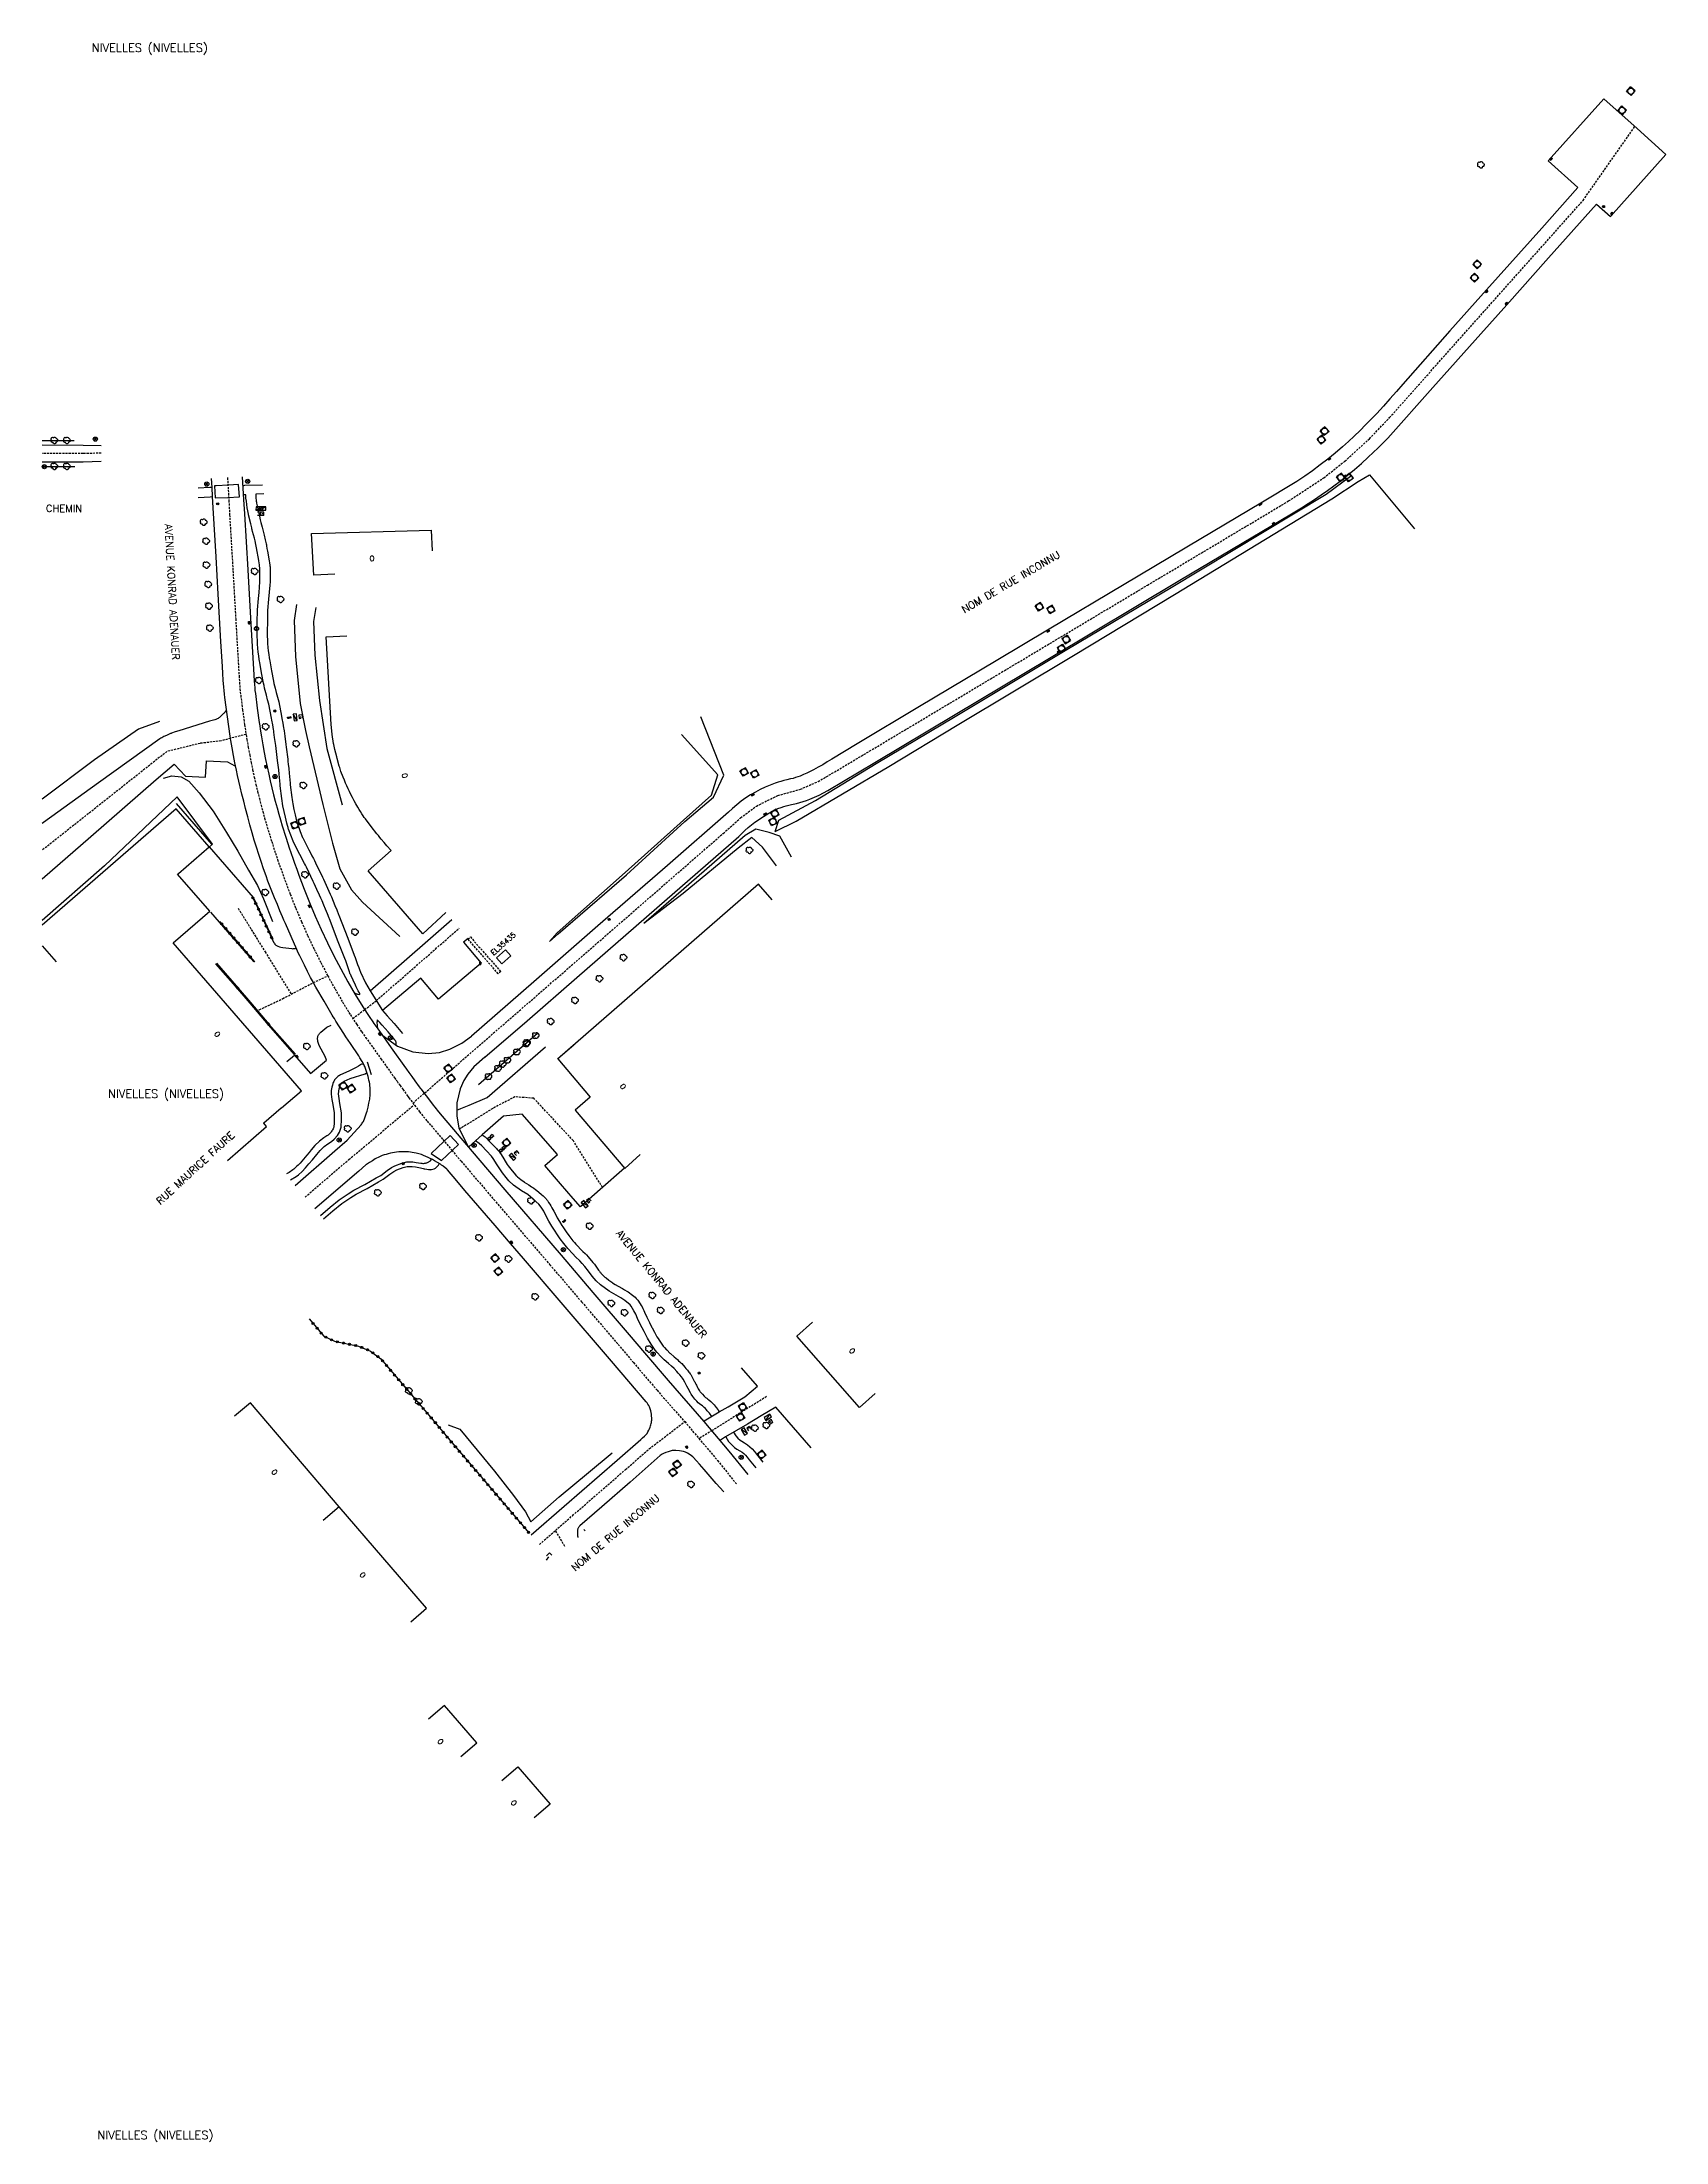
# Model space of a CAD drawing. Header units: millimetres. Extents: x 147000 to 147389, y 145000 to 145989.
# Drawn here: x 147000 to 147389, y 145486 to 145989 of the extents above; entities that cross this region are included whole.
import ezdxf
from ezdxf.enums import TextEntityAlignment as Align

# ---------------------------------------------------------------- set-up
doc = ezdxf.new("R2010")
doc.units = ezdxf.units.MM
doc.linetypes.add('DASHED', pattern=[0.75, 0.5, -0.25])
doc.layers.get('0').update_dxf_attribs({"linetype": 'CONTINUOUS'})
for name, color, linetype in [('W0001', 6, 'DASHED'), ('W0003', 5, 'CONTINUOUS'), ('W0006', 2, 'CONTINUOUS'), ('W0008', 7, 'CONTINUOUS'), ('W0014', 7, 'CONTINUOUS'), ('W0020', 2, 'CONTINUOUS'), ('W0070', 7, 'DASHED'), ('W0071', 7, 'CONTINUOUS'), ('W0100', 7, 'CONTINUOUS'), ('W0103', 1, 'CONTINUOUS'), ('W0112', 1, 'DASHED'), ('W0210', 2, 'CONTINUOUS'), ('W0211', 2, 'CONTINUOUS'), ('W0212', 2, 'CONTINUOUS'), ('W0213', 2, 'CONTINUOUS'), ('W0300', 7, 'CONTINUOUS'), ('W0301', 7, 'CONTINUOUS'), ('W0302', 3, 'CONTINUOUS'), ('W0322', 7, 'CONTINUOUS'), ('W0323', 7, 'CONTINUOUS'), ('W0330', 7, 'CONTINUOUS'), ('W0400', 7, 'CONTINUOUS'), ('W0412', 7, 'CONTINUOUS'), ('W0420', 7, 'CONTINUOUS'), ('W0425', 7, 'CONTINUOUS'), ('W0430', 7, 'CONTINUOUS'), ('W0431', 7, 'CONTINUOUS'), ('W0432', 7, 'CONTINUOUS'), ('W0469', 7, 'CONTINUOUS'), ('W0856', 7, 'CONTINUOUS'), ('W0980', 7, 'CONTINUOUS'), ('W0989', 7, 'CONTINUOUS'), ('W0991', 7, 'CONTINUOUS'), ('W1102', 7, 'CONTINUOUS')]:
    doc.layers.add(name, color=color, linetype=linetype)
doc.styles.get("Standard").update_dxf_attribs({"font": 'romans.shx', "width": 0.85})

# ---------------------------------------------------------------- blocks, each defined once
blk = doc.blocks.new('T469')
at = {"color": 0, "linetype": 'Continuous', "flags": 128}
for points in [[(-0.35, 0.35), (0.35, -0.35)], [(-0.35, -0.35), (0.35, 0.35)]]:
    blk.add_lwpolyline(points, dxfattribs=at)
at = {"color": 0, "linetype": 'Continuous'}
blk.add_circle((0, 0), 0.5, dxfattribs=at)
blk = doc.blocks.new('t302o')
for p, q in [((-0.8, 0.51), (-0.86, 0.34)), ((-0.86, 0.34), (-0.86, 0.17)), ((-0.86, 0.17), (-0.74, 0.06)), ((-0.69, 0.63), (-0.8, 0.51)), ((-0.8, -0.06), (-0.74, 0.06)), ((-0.74, 0.06), (-0.69, 0.11)), ((-0.57, 0.69), (-0.69, 0.63)), ((-0.46, 0.69), (-0.57, 0.69)), ((-0.29, 0.63), (-0.46, 0.69)), ((-0.29, 0.63), (-0.17, 0.74)), ((-0.23, 0.57), (-0.29, 0.63)), ((-0.17, 0.74), (-0.06, 0.8)), ((-0.06, 0.8), (0.06, 0.8)), ((0.06, 0.8), (0.23, 0.74)), ((0.23, 0.74), (0.34, 0.63)), ((0.34, 0.63), (0.4, 0.51)), ((0.46, 0.46), (0.34, 0.46)), ((0.4, 0.51), (0.4, 0.46)), ((0.57, 0.4), (0.46, 0.46)), ((0.57, 0.4), (0.69, 0.29)), ((0.69, 0.29), (0.74, 0.17)), ((0.74, 0.06), (0.69, -0.17)), ((0.74, 0.17), (0.74, 0.06)), ((-0.8, -0.17), (-0.8, -0.06)), ((-0.8, -0.23), (-0.8, -0.17)), ((-0.74, -0.34), (-0.8, -0.23)), ((-0.69, -0.4), (-0.74, -0.34)), ((-0.51, -0.46), (-0.69, -0.4)), ((-0.4, -0.46), (-0.51, -0.46)), ((-0.4, -0.46), (-0.34, -0.46)), ((-0.34, -0.46), (-0.34, -0.4)), ((-0.34, -0.51), (-0.34, -0.46)), ((-0.29, -0.63), (-0.34, -0.51)), ((-0.17, -0.74), (-0.29, -0.63)), ((-0.06, -0.8), (-0.17, -0.74)), ((0.06, -0.8), (-0.06, -0.8)), ((0.17, -0.74), (0.06, -0.8)), ((0.23, -0.69), (0.17, -0.74)), ((0.29, -0.46), (0.23, -0.46)), ((0.29, -0.63), (0.23, -0.69)), ((0.46, -0.4), (0.29, -0.46)), ((0.34, -0.51), (0.29, -0.63)), ((0.34, -0.51), (0.34, -0.46)), ((0.57, -0.34), (0.46, -0.4)), ((0.63, -0.29), (0.57, -0.34)), ((0.69, -0.17), (0.63, -0.29))]:
    blk.add_line(p, q)
blk = doc.blocks.new('T856')
for p, q in [((-0.125, 0), (0.125, 0)), ((0, 0.125), (0, -0.125))]:
    blk.add_line(p, q)
blk.add_ellipse((0, 0), major_axis=(-0.177, 0.177), ratio=1, start_param=3.9269908, end_param=10.2101761)
blk = doc.blocks.new('T300')
for p, q in [((-0.8, 0.51), (-0.86, 0.34)), ((-0.86, 0.34), (-0.86, 0.17)), ((-0.86, 0.17), (-0.74, 0.06)), ((-0.69, 0.63), (-0.8, 0.51)), ((-0.8, -0.06), (-0.74, 0.06)), ((-0.74, 0.06), (-0.69, 0.11)), ((-0.57, 0.69), (-0.69, 0.63)), ((-0.46, 0.69), (-0.57, 0.69)), ((-0.29, 0.63), (-0.46, 0.69)), ((-0.29, 0.63), (-0.17, 0.74)), ((-0.23, 0.57), (-0.29, 0.63)), ((-0.17, 0.74), (-0.06, 0.8)), ((-0.06, 0.8), (0.06, 0.8)), ((0.06, 0.8), (0.23, 0.74)), ((0.23, 0.74), (0.34, 0.63)), ((0.34, 0.63), (0.4, 0.51)), ((0.46, 0.46), (0.34, 0.46)), ((0.4, 0.51), (0.4, 0.46)), ((0.57, 0.4), (0.46, 0.46)), ((0.57, 0.4), (0.69, 0.29)), ((0.69, 0.29), (0.74, 0.17)), ((0.74, 0.06), (0.69, -0.17)), ((0.74, 0.17), (0.74, 0.06)), ((-0.8, -0.17), (-0.8, -0.06)), ((-0.8, -0.23), (-0.8, -0.17)), ((-0.74, -0.34), (-0.8, -0.23)), ((-0.69, -0.4), (-0.74, -0.34)), ((-0.51, -0.46), (-0.69, -0.4)), ((-0.4, -0.46), (-0.51, -0.46)), ((-0.4, -0.46), (-0.34, -0.46)), ((-0.34, -0.46), (-0.34, -0.4)), ((-0.34, -0.51), (-0.34, -0.46)), ((-0.29, -0.63), (-0.34, -0.51)), ((-0.17, -0.74), (-0.29, -0.63)), ((-0.06, -0.8), (-0.17, -0.74)), ((0.06, -0.8), (-0.06, -0.8)), ((0.17, -0.74), (0.06, -0.8)), ((0.23, -0.69), (0.17, -0.74)), ((0.29, -0.46), (0.23, -0.46)), ((0.29, -0.63), (0.23, -0.69)), ((0.46, -0.4), (0.29, -0.46)), ((0.34, -0.51), (0.29, -0.63)), ((0.34, -0.51), (0.34, -0.46)), ((0.57, -0.34), (0.46, -0.4)), ((0.63, -0.29), (0.57, -0.34)), ((0.69, -0.17), (0.63, -0.29))]:
    blk.add_line(p, q)
blk = doc.blocks.new('T400')
for p, q in [((-0.15, 0.3), (0.15, 0.3)), ((-0.15, -0.25), (-0.15, 0.3)), ((-0.15, 0.15), (0.15, 0.15)), ((-0.15, 0), (0.15, 0)), ((0.15, 0.3), (0.15, -0.25)), ((-0.15, -0.15), (0.15, -0.15)), ((-0.15, -0.25), (-0.15, -0.3)), ((-0.15, -0.3), (0.15, -0.3)), ((0.15, -0.3), (0.15, -0.25))]:
    blk.add_line(p, q)
blk = doc.blocks.new('T430')
at = {"flags": 128}
for points in [[(0.8, 0.8), (-0.8, 0.8)], [(-0.8, 0.8), (-0.8, 0)], [(0.8, 0.8), (-0.8, 0)], [(-0.8, 0), (0.8, 0)], [(-0.4, 2.1), (0.4, 2.1)], [(-0.4, 2.1), (-0.4, 1.3)], [(-0.4, 1.7), (0, 1.7)], [(-0.4, 1.3), (0.4, 1.3)], [(0.8, 0), (0.8, 0.8)]]:
    blk.add_lwpolyline(points, dxfattribs=at)
blk = doc.blocks.new('T432')
at = {"flags": 128}
for points in [[(0.8, 0.8), (-0.8, 0.8)], [(-0.8, 0.8), (-0.8, 0)], [(0.8, 0.8), (-0.8, 0)], [(-0.8, 0), (0.8, 0)], [(-0.4, 2.1), (-0.4, 1.3)], [(-0.4, 1.3), (0.4, 1.3)], [(-0.39, 2.1), (0.41, 2.1)], [(0, 1.7), (0.4, 1.7)], [(0.4, 1.3), (0.4, 1.7)], [(0.8, 0), (0.8, 0.8)]]:
    blk.add_lwpolyline(points, dxfattribs=at)
blk = doc.blocks.new('T425')
for p, q in [((-0.15, 0.6), (0.15, 0.6)), ((-0.15, 0.6), (-0.15, 0.3)), ((-0.15, 0.3), (0.15, 0.3)), ((-0.15, 0.15), (0.15, 0.15)), ((-0.15, -0.15), (-0.15, 0.15)), ((0, 0.45), (0.15, 0.45)), ((0.15, 0.45), (0.15, 0.3)), ((0.15, 0.15), (0.15, -0.15)), ((0.15, -0.15), (-0.15, -0.15))]:
    blk.add_line(p, q)
blk.add_ellipse((0, 0), major_axis=(-0.106, 0.106), ratio=1, start_param=3.926991, end_param=10.210176)
blk = doc.blocks.new('T420')
for p, q in [((0.75, 0.75), (-0.75, 0.75)), ((-0.75, 0.75), (-0.75, -0.75)), ((0.75, 0.75), (0.75, -0.75)), ((0.75, -0.75), (-0.75, -0.75))]:
    blk.add_line(p, q)
blk.add_ellipse((0, 0), major_axis=(-0.53, 0.53), ratio=1, start_param=3.926991, end_param=10.210176)
blk = doc.blocks.new('T412')
for p, q in [((-0.3, 1.2), (0.3, 1.2)), ((-0.3, 1.2), (-0.3, 0.6)), ((-0.3, 0.6), (0.3, 0.6)), ((-0.3, 0.3), (0.3, 0.3)), ((-0.3, -0.3), (-0.3, 0.3)), ((0, 0.9), (0.3, 0.9)), ((0.3, 0.9), (0.3, 0.6)), ((0.3, 0.3), (0.3, -0.3)), ((0.3, -0.3), (-0.3, -0.3))]:
    blk.add_line(p, q)
blk.add_ellipse((0, 0), major_axis=(0.212, 0.212), ratio=1, start_param=5.497787, end_param=11.780972)
blk = doc.blocks.new('t322o')
at = {"color": 0, "linetype": 'Continuous'}
for radius in [0.25, 0.15]:
    blk.add_circle((0, 0), radius, dxfattribs=at)
blk = doc.blocks.new('t323o')
at = {"color": 0, "linetype": 'Continuous'}
for radius in [0.25, 0.15]:
    blk.add_circle((0, 0), radius, dxfattribs=at)
blk = doc.blocks.new('T301')
for p, q in [((-0.8, 0.51), (-0.86, 0.34)), ((-0.86, 0.34), (-0.86, 0.17)), ((-0.86, 0.17), (-0.74, 0.06)), ((-0.69, 0.63), (-0.8, 0.51)), ((-0.8, -0.06), (-0.74, 0.06)), ((-0.74, 0.06), (-0.69, 0.11)), ((-0.57, 0.69), (-0.69, 0.63)), ((-0.46, 0.69), (-0.57, 0.69)), ((-0.29, 0.63), (-0.46, 0.69)), ((-0.29, 0.63), (-0.17, 0.74)), ((-0.23, 0.57), (-0.29, 0.63)), ((-0.17, 0.74), (-0.06, 0.8)), ((-0.06, 0.8), (0.06, 0.8)), ((0.06, 0.8), (0.23, 0.74)), ((0.23, 0.74), (0.34, 0.63)), ((0.34, 0.63), (0.4, 0.51)), ((0.46, 0.46), (0.34, 0.46)), ((0.4, 0.51), (0.4, 0.46)), ((0.57, 0.4), (0.46, 0.46)), ((0.57, 0.4), (0.69, 0.29)), ((0.69, 0.29), (0.74, 0.17)), ((0.74, 0.06), (0.69, -0.17)), ((0.74, 0.17), (0.74, 0.06)), ((-0.8, -0.17), (-0.8, -0.06)), ((-0.8, -0.23), (-0.8, -0.17)), ((-0.74, -0.34), (-0.8, -0.23)), ((-0.69, -0.4), (-0.74, -0.34)), ((-0.51, -0.46), (-0.69, -0.4)), ((-0.4, -0.46), (-0.51, -0.46)), ((-0.4, -0.46), (-0.34, -0.46)), ((-0.34, -0.46), (-0.34, -0.4)), ((-0.34, -0.51), (-0.34, -0.46)), ((-0.29, -0.63), (-0.34, -0.51)), ((-0.17, -0.74), (-0.29, -0.63)), ((-0.06, -0.8), (-0.17, -0.74)), ((0.06, -0.8), (-0.06, -0.8)), ((0.17, -0.74), (0.06, -0.8)), ((0.23, -0.69), (0.17, -0.74)), ((0.29, -0.46), (0.23, -0.46)), ((0.29, -0.63), (0.23, -0.69)), ((0.46, -0.4), (0.29, -0.46)), ((0.34, -0.51), (0.29, -0.63)), ((0.34, -0.51), (0.34, -0.46)), ((0.57, -0.34), (0.46, -0.4)), ((0.63, -0.29), (0.57, -0.34)), ((0.69, -0.17), (0.63, -0.29))]:
    blk.add_line(p, q)

msp = doc.modelspace()

# ---------------------------------------------------------------- linework, layer by layer
at = {"layer": 'W0001'}
for points in [[(147088.87, 145734.72), (147133.65, 145773.61), (147163.2, 145799.33), (147167.38, 145803.07), (147171.14, 145805.88), (147176.25, 145808.41), (147181.71, 145809.92), (147185.95, 145811.76), (147191.77, 145815.18), (147229.88, 145837.93), (147264.86, 145858.82), (147289.89, 145873.76), (147298.67, 145879), (147307.07, 145884.52), (147312.13, 145888.52), (147318.01, 145893.87), (147322.84, 145898.95), (147329.24, 145906.15), (147345.62, 145924.55), (147363.07, 145944.11), (147369.2, 145950.99), (147381.61, 145968.7)], [(147044.44, 145884.57), (147044.77, 145879.11), (147044.94, 145875.68), (147045.75, 145862.29), (147046.4, 145850.73), (147047.21, 145837.12), (147047.31, 145835.54), (147047.43, 145833.94), (147047.51, 145833.18), (147047.6, 145832.42), (147048.06, 145828.9), (147048.53, 145825.39), (147048.65, 145824.57), (147048.78, 145823.74), (147049.08, 145821.85), (147049.41, 145819.97), (147049.76, 145818.09), (147050.1, 145816.32), (147050.47, 145814.55), (147050.85, 145812.79), (147051.24, 145811.09), (147051.65, 145809.39), (147052.07, 145807.69), (147052.48, 145806.12), (147052.9, 145804.56), (147053.33, 145803), (147053.75, 145801.56), (147054.18, 145800.14), (147055.04, 145797.36), (147055.91, 145794.57), (147056.15, 145793.84), (147056.41, 145793.1), (147056.67, 145792.39), (147057.19, 145790.96), (147057.69, 145789.56), (147058.21, 145788.09), (147059.47, 145784.73), (147060.8, 145781.4), (147062.2, 145778.1), (147063.67, 145774.83), (147065.2, 145771.59), (147066.8, 145768.38), (147068.47, 145765.21), (147070.2, 145762.06), (147071.99, 145758.96), (147073.87, 145755.86), (147075.42, 145753.53), (147076.29, 145752.22), (147076.61, 145751.76), (147077.54, 145750.45), (147081.19, 145745.36), (147084.44, 145740.78), (147085.07, 145739.93), (147085.78, 145738.97), (147086.46, 145738.02), (147087.5, 145736.56), (147087.74, 145736.22), (147087.9, 145736), (147090.47, 145732.61), (147090.92, 145732.03), (147091.39, 145731.45), (147092.3, 145730.36), (147093.2, 145729.31), (147096, 145726), (147098.19, 145723.42), (147100.4, 145720.81), (147108.22, 145711.64), (147121.67, 145696), (147129.29, 145687.07), (147138.01, 145676.91), (147141.68, 145672.55), (147147.36, 145665.9), (147153.97, 145658.39), (147155.88, 145656.12), (147157.39, 145654.34), (147161.84, 145649.08), (147166.35, 145643.48)], [(147048.89, 145823.06), (147045.15, 145822.11), (147045.15, 145822.11), (147042.94, 145821.51), (147037.93, 145820.91), (147029.94, 145818.96), (147000, 145795.26)], [(147047, 145781.4), (147053.43, 145770.97), (147059.72, 145760.82)], [(147074.46, 145754.97), (147077.28, 145757.12), (147080.08, 145759.25), (147094.25, 145771.63), (147099.96, 145776.64)], [(147051.39, 145756.73), (147057.69, 145759.76), (147065.02, 145763.59), (147068.47, 145765.21)], [(147134.29, 145714.51), (147127.31, 145725.68), (147117.81, 145735.88), (147113.3, 145736.2), (147108.62, 145733.8), (147100.04, 145728.51)], [(147063.02, 145712.2), (147073.53, 145721.21), (147089.18, 145734.31)], [(147173.58, 145664.39), (147160.58, 145656.27), (147157.39, 145654.34)], [(147119.16, 145628.97), (147123.03, 145632.34), (147127.07, 145635.86), (147139.78, 145646.9), (147145.46, 145651.86), (147153.97, 145658.39)], [(147125.26, 145628.5), (147123.03, 145632.34)]]:
    msp.add_lwpolyline(points, dxfattribs=at)
at = {"layer": 'W0003'}
for points in [[(147041.58, 145768.08), (147046.32, 145762.62), (147049.76, 145758.64), (147054.18, 145753.46), (147060.49, 145746.25)], [(147041.79, 145768.26), (147046.53, 145762.8), (147049.97, 145758.81), (147054.38, 145753.64), (147060.7, 145746.43)]]:
    msp.add_lwpolyline(points, dxfattribs=at)
at = {"layer": 'W0006'}
for points in [[(147044.04, 145828.71), (147043.86, 145828.47), (147043.67, 145828.24), (147043.54, 145828.09), (147043.41, 145827.95), (147043.09, 145827.63), (147042.7, 145827.25), (147042.54, 145827.12), (147042.38, 145827), (147042.2, 145826.89), (147041.95, 145826.77), (147041.68, 145826.66), (147041.42, 145826.57), (147040.15, 145826.19), (147032.81, 145823.91), (147031.93, 145823.63), (147031.05, 145823.35), (147030.91, 145823.3), (147030.78, 145823.24), (147029.79, 145822.8), (147029.22, 145822.54), (147028.95, 145822.4), (147028.68, 145822.25), (147028.45, 145822.12), (147028.23, 145821.97), (147013.55, 145811.42), (147000.34, 145801.94), (147000, 145801.7)], [(147000, 145788.44), (147011.67, 145798.63), (147027.36, 145812.23), (147031.65, 145815.96), (147034.36, 145813.06), (147039.15, 145812.79), (147039.38, 145816.76), (147044.46, 145816.45), (147046.21, 145815.49)], [(147050.92, 145768.61), (147050.84, 145768.55), (147044.59, 145775.64), (147040.44, 145780.43)], [(147078.6, 145761.58), (147092.45, 145773.68), (147098.2, 145778.73)], [(147055.6, 145773.02), (147055.75, 145772.83), (147055.92, 145772.65), (147056.03, 145772.56), (147056.16, 145772.49), (147056.49, 145772.34), (147056.9, 145772.18), (147057.23, 145772.09), (147057.72, 145772.02), (147059.86, 145771.72), (147059.98, 145771.71), (147060.24, 145771.72), (147060.49, 145771.74), (147060.73, 145771.79)], [(147102.06, 145774.17), (147101.01, 145773.27), (147105.24, 145768.28), (147094.96, 145759.59), (147090.75, 145764.66), (147081.56, 145756.92)], [(147058.66, 145744.66), (147060.5, 145746.23), (147064.32, 145741.78), (147068.16, 145745.01), (147067.8, 145745.84), (147067.37, 145746.75), (147066.42, 145748.52), (147066.42, 145748.52), (147066.12, 145749.5), (147066.08, 145749.65), (147066.05, 145749.8), (147066.03, 145749.95), (147066.03, 145750.09), (147066.03, 145750.23), (147066.04, 145750.36), (147066.07, 145750.55), (147066.12, 145750.73), (147066.19, 145750.91), (147066.28, 145751.07), (147066.38, 145751.25), (147066.51, 145751.41), (147066.65, 145751.56), (147066.8, 145751.69), (147068.24, 145752.88), (147069.31, 145753.4)], [(147099.37, 145733.03), (147100.32, 145733.42), (147102.36, 145734.25), (147106.67, 145736.04), (147120.66, 145748.2)], [(147139.57, 145719.13), (147133.75, 145713.98), (147129.01, 145709.88), (147127.24, 145711.87), (147124.22, 145715.36), (147120.43, 145719.73), (147123.47, 145722.38), (147123.47, 145722.39), (147115.01, 145732.1), (147110.56, 145731.55), (147105.47, 145727.08), (147102.23, 145724.24)], [(147158.63, 145658.57), (147162.26, 145660.74), (147164.37, 145661.91), (147168.38, 145664.34), (147171.39, 145666.9), (147167.62, 145671.27)], [(147184.27, 145652.09), (147175.78, 145661.89), (147172.32, 145659.78), (147168.99, 145657.8), (147163.78, 145654.73), (147162.54, 145653.98)]]:
    msp.add_lwpolyline(points, dxfattribs=at)
at = {"layer": 'W0008'}
for points in [[(147106.12, 145745.71), (147116.2, 145754.43), (147128.11, 145764.82), (147147.3, 145781.51), (147166.92, 145798.62), (147167.65, 145799.34), (147168.41, 145800.04), (147169.19, 145800.71), (147169.98, 145801.36), (147170.8, 145801.99), (147171.63, 145802.6), (147172.23, 145803.01), (147172.84, 145803.42), (147173.46, 145803.8), (147174.1, 145804.18), (147174.82, 145804.57), (147175.56, 145804.93), (147176.31, 145805.26), (147177.07, 145805.57), (147177.69, 145805.78), (147178.31, 145805.96), (147178.93, 145806.13), (147179.57, 145806.27), (147180.77, 145806.52), (147181.58, 145806.73), (147182.38, 145806.97), (147183.18, 145807.23), (147183.97, 145807.52), (147185.09, 145807.98), (147186.18, 145808.49), (147187.25, 145809.05), (147188.3, 145809.65), (147199.51, 145816.3), (147218.75, 145827.79), (147241.38, 145841.31), (147272.58, 145859.97), (147294.83, 145873.22), (147301.72, 145877.35), (147303.32, 145878.35), (147304.9, 145879.37), (147306.46, 145880.43), (147308, 145881.51), (147309.51, 145882.62), (147311.01, 145883.76), (147312.73, 145885.14), (147314.42, 145886.56), (147316.09, 145888), (147317.72, 145889.48), (147318.93, 145890.6), (147320.12, 145891.74), (147321.3, 145892.9), (147322.46, 145894.07), (147333.25, 145906.17), (147344.69, 145919.04), (147350.91, 145925.98), (147360.93, 145937.2), (147372.44, 145950.1), (147375.79, 145947.16), (147389.07, 145962.03), (147382.14, 145968.21), (147374.15, 145975.36), (147360.84, 145960.45), (147367.96, 145954.11), (147359.29, 145944.37), (147346.1, 145929.58), (147337.32, 145919.72), (147326, 145907), (147324.48, 145905.2), (147322.94, 145903.44), (147321.36, 145901.69), (147319.76, 145899.97), (147318.45, 145898.58), (147317.12, 145897.22), (147315.77, 145895.87), (147314.4, 145894.54), (147313, 145893.24), (147311.59, 145891.96), (147309.84, 145890.47), (147308.06, 145889.02), (147306.25, 145887.61), (147304.4, 145886.24), (147302.52, 145884.92), (147300.62, 145883.64), (147291.97, 145878.47), (147277.61, 145869.93), (147259.28, 145858.96), (147241.27, 145848.23), (147228.63, 145840.68), (147210.23, 145829.72), (147195.3, 145820.77), (147189.2, 145817.12), (147188.13, 145816.45), (147187.05, 145815.8), (147185.95, 145815.18), (147184.84, 145814.58), (147184.06, 145814.17), (147183.27, 145813.77), (147182.47, 145813.41), (147181.66, 145813.07), (147181.09, 145812.87), (147180.52, 145812.69), (147179.94, 145812.52), (147179.35, 145812.38), (147178.45, 145812.16), (147177.74, 145811.99), (147177.03, 145811.8), (147176.33, 145811.59), (147175.63, 145811.36), (147174.42, 145810.91), (147173.23, 145810.41), (147172.06, 145809.85), (147170.92, 145809.25), (147169.75, 145808.56), (147168.62, 145807.83), (147167.52, 145807.04), (147166.46, 145806.2), (147165.44, 145805.32), (147164.45, 145804.39), (147149.82, 145791.62), (147133.2, 145777.18), (147117.8, 145763.77), (147102.92, 145750.77)], [(147060.62, 145714.96), (147070.18, 145723.28), (147073.11, 145725.85), (147076.44, 145729.54), (147076.6, 145729.72), (147076.74, 145729.91), (147076.87, 145730.11), (147076.99, 145730.32), (147077.09, 145730.54), (147077.28, 145730.98), (147077.45, 145731.43), (147077.6, 145731.89), (147077.75, 145732.35), (147077.87, 145732.81), (147078.11, 145733.76), (147078.32, 145734.71), (147078.52, 145735.66), (147078.58, 145736.02), (147078.63, 145736.38), (147078.65, 145736.74), (147078.66, 145737.17), (147078.66, 145737.59), (147078.65, 145738.02), (147078.61, 145738.44), (147078.57, 145738.86), (147078.51, 145739.31), (147078.43, 145739.76), (147078.34, 145740.21), (147078.23, 145740.65), (147078.12, 145741.09), (147077.9, 145741.81), (147077.67, 145742.52), (147077.43, 145743.23), (147077.33, 145743.49), (147077.22, 145743.74), (147077.09, 145743.98), (147076.69, 145744.67), (147076.18, 145745.55), (147075.96, 145745.91), (147075.88, 145746.04), (147073.92, 145748.98), (147073.38, 145749.78), (147072.82, 145750.58), (147072.55, 145750.98), (147072.28, 145751.39), (147070.4, 145754.38), (147070.04, 145754.96), (147069.79, 145755.37), (147069.55, 145755.77), (147067.58, 145759.13), (147065.62, 145762.49), (147065.31, 145763.03), (147065.02, 145763.59), (147064.36, 145764.82), (147063.61, 145766.28), (147062.87, 145767.74), (147062.15, 145769.21), (147061.77, 145769.98), (147061.41, 145770.75), (147061.06, 145771.53), (147059.68, 145774.63), (147058.31, 145777.73), (147057.97, 145778.52), (147057.63, 145779.31), (147057, 145780.79), (147056.38, 145782.28), (147055.73, 145783.87), (147055.09, 145785.46), (147054.61, 145786.68), (147054.14, 145787.92), (147053.69, 145789.15), (147053.09, 145790.86), (147052.51, 145792.58), (147051.94, 145794.31), (147051.39, 145796.03), (147050.86, 145797.75), (147050.35, 145799.48), (147049.81, 145801.41), (147049.28, 145803.33), (147048.78, 145805.26), (147048.33, 145807.02), (147047.9, 145808.77), (147047.48, 145810.53), (147047.17, 145811.85), (147046.87, 145813.17), (147046.59, 145814.5), (147046.23, 145816.24), (147045.88, 145817.99), (147045.55, 145819.8), (147045.23, 145821.61), (147045.15, 145822.11), (147045.08, 145822.61), (147044.45, 145827.24), (147043.83, 145831.87), (147043.73, 145832.71), (147043.64, 145833.56), (147043.56, 145834.4), (147043.43, 145836.04), (147043.31, 145837.68), (147043.21, 145839.32), (147042.87, 145845.29), (147042.22, 145856.66), (147041.72, 145865.61), (147041.02, 145877.37), (147040.86, 145880.03), (147040.74, 145882.2), (147040.63, 145884.37)], [(147047.98, 145884.76), (147048.3, 145879.3), (147048.48, 145875.87), (147049.29, 145862.5), (147049.93, 145850.93), (147050.74, 145837.34), (147050.84, 145835.79), (147050.96, 145834.24), (147051.02, 145833.55), (147051.11, 145832.86), (147051.57, 145829.36), (147052.04, 145825.87), (147052.15, 145825.08), (147052.27, 145824.29), (147052.57, 145822.44), (147052.9, 145820.59), (147053.24, 145818.75), (147053.57, 145817.01), (147053.93, 145815.29), (147054.31, 145813.56), (147054.69, 145811.89), (147055.09, 145810.22), (147055.5, 145808.56), (147055.9, 145807.02), (147056.31, 145805.49), (147056.74, 145803.97), (147057.14, 145802.57), (147057.57, 145801.17), (147058.42, 145798.41), (147059.28, 145795.65), (147059.51, 145794.97), (147059.74, 145794.28), (147059.99, 145793.6), (147060.52, 145792.17), (147061.03, 145790.74), (147061.53, 145789.3), (147062.77, 145786.01), (147064.08, 145782.75), (147065.45, 145779.52), (147066.88, 145776.31), (147068.39, 145773.14), (147069.95, 145769.99), (147071.59, 145766.88), (147073.28, 145763.8), (147075.04, 145760.76), (147076.86, 145757.76), (147078.36, 145755.49), (147079.22, 145754.2), (147079.51, 145753.79), (147080.42, 145752.51), (147084.07, 145747.42), (147086.69, 145743.71), (147087.3, 145742.86), (147087.92, 145742.03), (147088.63, 145741.06), (147089.34, 145740.08), (147090.38, 145738.62), (147090.61, 145738.3), (147090.74, 145738.12), (147093.28, 145734.76), (147093.69, 145734.23), (147094.12, 145733.7), (147095, 145732.64), (147095.89, 145731.6), (147103.09, 145723.1), (147110.91, 145713.94), (147124.36, 145698.31), (147131.98, 145689.37), (147140.71, 145679.2), (147144.38, 145674.84), (147150.04, 145668.22), (147158.57, 145658.43), (147164.57, 145651.33), (147169.1, 145645.7), (147169.1, 145645.7)], [(147081.45, 145751.08), (147085.19, 145748.33), (147088.85, 145746.96), (147092.54, 145746.57), (147095.24, 145746.87), (147097.73, 145747.61), (147100.58, 145749.1), (147102.92, 145750.77)], [(147106.12, 145745.71), (147103.46, 145743.41), (147102.01, 145741.64), (147101.08, 145740.14), (147100.2, 145738.17), (147099.39, 145734.76), (147099.36, 145731.59), (147099.9, 145728.8), (147102, 145724.4)], [(147117.18, 145631.24), (147125.1, 145638.13), (147137.8, 145649.17), (147143.47, 145654.13), (147143.9, 145654.51), (147144.31, 145654.9), (147144.72, 145655.29), (147144.81, 145655.38), (147144.89, 145655.48), (147144.96, 145655.59), (147145.16, 145655.95), (147145.35, 145656.32), (147145.52, 145656.7), (147145.69, 145657.08), (147145.79, 145657.35), (147145.87, 145657.63), (147145.95, 145657.91), (147146, 145658.2), (147146.04, 145658.47), (147146.07, 145658.75), (147146.08, 145659.02), (147146.07, 145659.3), (147146.04, 145659.73), (147145.99, 145660.16), (147145.93, 145660.59), (147145.86, 145661.01), (147145.8, 145661.25), (147145.73, 145661.49), (147145.64, 145661.72), (147145.53, 145661.94), (147145.35, 145662.26), (147145.16, 145662.56), (147144.96, 145662.86), (147144.73, 145663.14), (147136.42, 145672.85), (147124.36, 145686.96), (147115.35, 145697.49), (147112.27, 145701.05), (147108.59, 145705.35), (147101.34, 145713.81), (147098.97, 145716.6), (147098.04, 145717.68), (147097.11, 145718.76), (147097.06, 145718.82), (147097.01, 145718.87), (147096.14, 145719.6), (147096.01, 145719.7), (147095.75, 145719.88), (147095.47, 145720.05), (147094.75, 145720.48), (147094.02, 145720.9), (147093.52, 145721.17), (147093.01, 145721.43), (147092.49, 145721.68), (147091.96, 145721.92), (147091.42, 145722.15), (147090.88, 145722.37), (147090.58, 145722.48), (147090.28, 145722.57), (147089.97, 145722.66), (147089.66, 145722.73), (147089.19, 145722.82), (147088.72, 145722.9), (147088.25, 145722.96), (147087.77, 145723.01), (147087.33, 145723.05), (147086.88, 145723.06), (147086.43, 145723.06), (147085.99, 145723.05), (147085.47, 145723.01), (147084.96, 145722.95), (147084.45, 145722.87), (147083.95, 145722.78), (147083.46, 145722.68), (147082.97, 145722.56), (147082.48, 145722.43), (147082, 145722.28), (147081.53, 145722.12), (147081.18, 145722), (147080.84, 145721.86), (147080.5, 145721.7), (147080.17, 145721.54), (147079.85, 145721.36), (147079.49, 145721.14), (147079.14, 145720.92), (147078.44, 145720.46), (147077.74, 145719.99), (147077.61, 145719.89), (147075.91, 145718.44), (147065.4, 145709.42)], [(147163.36, 145641.55), (147161.5, 145643.58), (147158.67, 145646.89), (147157.53, 145648.18), (147156.79, 145649.03), (147156.04, 145649.86), (147155.97, 145649.93), (147155.9, 145649.99), (147155.29, 145650.45), (147154.64, 145650.85), (147154.16, 145651.06), (147153.66, 145651.21), (147152.75, 145651.37), (147151.83, 145651.47), (147151.41, 145651.48), (147150.99, 145651.44), (147150.48, 145651.33), (147149.98, 145651.19), (147149.43, 145651), (147148.89, 145650.77), (147148.58, 145650.6), (147148.07, 145650.24), (147140.9, 145643.86), (147134.15, 145638.01), (147128.83, 145633.41), (147128.83, 145633.41), (147128.74, 145633.33), (147128.66, 145633.24), (147128.58, 145633.14), (147128.52, 145633.04), (147128.45, 145632.9), (147128.4, 145632.75), (147128.36, 145632.61), (147128.33, 145632.45), (147128.29, 145632.13), (147128.27, 145631.81), (147128.26, 145631.53), (147128.27, 145631.25), (147128.29, 145631.13), (147128.31, 145631.01), (147128.36, 145630.81), (147128.41, 145630.62)], [(147122.11, 145626.39), (147121.57, 145626.96), (147120.87, 145626.27)]]:
    msp.add_lwpolyline(points, dxfattribs=at)
at = {"layer": 'W0014'}
for points in [[(147040.74, 145882.25), (147040.22, 145882.21), (147037.39, 145882.02)], [(147048.11, 145882.64), (147048.6, 145882.78), (147052.83, 145882.89)], [(147037.38, 145879.8), (147040.27, 145879.97), (147040.86, 145880.02)], [(147075.02, 145761.06), (147075.15, 145760.98), (147075.28, 145760.92), (147075.42, 145760.86), (147075.57, 145760.82), (147076.12, 145760.74), (147076.13, 145760.94), (147075.77, 145761.6), (147075.42, 145762.26), (147075.25, 145762.6), (147075.08, 145762.95), (147074.53, 145764.14), (147074.05, 145765.19), (147073.95, 145765.42), (147073.86, 145765.64), (147073.6, 145766.38), (147073.33, 145767.11), (147072.76, 145768.77), (147072.55, 145769.33), (147070.98, 145773.38), (147068.86, 145778.83), (147068.79, 145779.02), (147068.36, 145780.09), (147067.93, 145781.16), (147067.51, 145782.16), (147067.09, 145783.15), (147066.8, 145783.83), (147066.5, 145784.51), (147065.85, 145785.92), (147065.21, 145787.34), (147065, 145787.79), (147063.37, 145791.23), (147063.13, 145791.7), (147062.88, 145792.15), (147062.51, 145792.84), (147062.15, 145793.53), (147061.76, 145794.28), (147060.27, 145797.27), (147060.18, 145797.46), (147059.62, 145798.91), (147059.07, 145800.36), (147059.01, 145800.53), (147058.95, 145800.71), (147058.8, 145801.24), (147058.66, 145801.77), (147058.48, 145802.5), (147058.3, 145803.24), (147058, 145804.57), (147057.71, 145805.9), (147057.59, 145806.5), (147057.5, 145807.11), (147057.42, 145807.67), (147057.07, 145810.74), (147057.03, 145811.14), (147056.96, 145811.96), (147056.81, 145813.54), (147056.7, 145814.6), (147056.59, 145815.67), (147056.52, 145816.25), (147056.45, 145816.84), (147056.08, 145819.66), (147055.99, 145820.36), (147055.74, 145822.34), (147055.57, 145823.62), (147055.53, 145823.92), (147055.48, 145824.23), (147055.3, 145825.34), (147055.1, 145826.45), (147055.01, 145826.97), (147054.35, 145830.26), (147054.05, 145831.36), (147053.76, 145832.47), (147053.48, 145833.58), (147053.34, 145834.17), (147053.21, 145834.76), (147053.09, 145835.35), (147052.62, 145837.8), (147052.16, 145840.25), (147052.09, 145840.63), (147052.03, 145841.01), (147051.91, 145841.9), (147051.81, 145842.79), (147051.72, 145843.69), (147051.64, 145844.64), (147051.59, 145845.58), (147051.55, 145846.53), (147051.54, 145847.15), (147051.54, 145847.76), (147051.57, 145850.16), (147051.62, 145852.56), (147051.64, 145852.87), (147051.87, 145855.62), (147051.99, 145857.05), (147052.09, 145858.34), (147052.19, 145859.64), (147052.21, 145859.99), (147052.21, 145860.33), (147052.22, 145862.18), (147052.22, 145862.3), (147052.2, 145862.56), (147052.08, 145863.76), (147052.04, 145864.08), (147051.94, 145864.7), (147051.37, 145867.72), (147051.2, 145868.57), (147051.03, 145869.42), (147050.97, 145869.73), (147050.89, 145870.04), (147050.47, 145871.7), (147050.38, 145872.07), (147050.31, 145872.33), (147050.26, 145872.51), (147050.03, 145873.47), (147049.51, 145875.67), (147049.47, 145875.84), (147049.32, 145876.6), (147049.19, 145877.37), (147049.07, 145878.14), (147048.96, 145878.91), (147048.87, 145879.68), (147048.8, 145880.45), (147048.24, 145880.42)], [(147053.12, 145880.67), (147051.21, 145880.6), (147051.24, 145880.12), (147051.26, 145879.65), (147051.3, 145879.17), (147051.33, 145878.94), (147051.36, 145878.7), (147051.41, 145878.47), (147051.61, 145877.5), (147051.87, 145876.27), (147052.07, 145875.36), (147052.27, 145874.46), (147052.35, 145874.15), (147052.43, 145873.85), (147052.75, 145872.73), (147052.84, 145872.39), (147052.91, 145872.06), (147053.05, 145871.41), (147053.2, 145870.77), (147053.46, 145869.69), (147053.69, 145868.71), (147053.75, 145868.45), (147053.79, 145868.2), (147053.89, 145867.57), (147054, 145866.95), (147054.42, 145864.67), (147054.51, 145864.15), (147054.59, 145863.63), (147054.61, 145863.41), (147054.63, 145863.18), (147054.65, 145862.51), (147054.69, 145861.39), (147054.69, 145860.89), (147054.68, 145860.39), (147054.64, 145859.6), (147054.58, 145858.81), (147054.28, 145855.42), (147054.06, 145852.71), (147054.05, 145852.48), (147054, 145850.12), (147053.96, 145847.74), (147053.96, 145847.17), (147053.97, 145846.61), (147054.01, 145845.71), (147054.06, 145844.8), (147054.13, 145843.9), (147054.22, 145843.05), (147054.32, 145842.21), (147054.43, 145841.36), (147054.49, 145841.03), (147054.55, 145840.69), (147055.01, 145838.25), (147055.47, 145835.82), (147055.58, 145835.26), (147055.7, 145834.71), (147055.83, 145834.16), (147056.11, 145833.08), (147056.39, 145831.99), (147056.71, 145830.82), (147057.39, 145827.42), (147057.49, 145826.88), (147057.69, 145825.75), (147057.88, 145824.62), (147057.93, 145824.28), (147057.98, 145823.94), (147058.14, 145822.65), (147058.4, 145820.67), (147058.49, 145819.97), (147058.86, 145817.14), (147058.93, 145816.54), (147059, 145815.93), (147059.11, 145814.85), (147059.22, 145813.77), (147059.37, 145812.18), (147059.44, 145811.36), (147059.48, 145810.99), (147059.83, 145807.97), (147059.9, 145807.46), (147059.98, 145806.93), (147060.09, 145806.39), (147060.37, 145805.09), (147060.66, 145803.79), (147060.83, 145803.08), (147061.01, 145802.38), (147061.14, 145801.88), (147061.28, 145801.39), (147061.31, 145801.3), (147061.34, 145801.2), (147061.89, 145799.78), (147062.42, 145798.39), (147062.46, 145798.3), (147063.93, 145795.37), (147064.3, 145794.64), (147064.64, 145793.98), (147065.01, 145793.32), (147065.29, 145792.82), (147065.55, 145792.29), (147067.19, 145788.82), (147067.41, 145788.35), (147068.06, 145786.93), (147068.71, 145785.5), (147069.02, 145784.81), (147069.32, 145784.11), (147069.75, 145783.1), (147070.17, 145782.08), (147070.61, 145781), (147071.04, 145779.91), (147071.12, 145779.71), (147073.25, 145774.26), (147074.82, 145770.19), (147075.04, 145769.58), (147075.62, 145767.92), (147075.88, 145767.2), (147076.13, 145766.5), (147076.2, 145766.34), (147076.29, 145766.1), (147077.51, 145763.54), (147078.6, 145761.58), (147081.56, 145756.92), (147082.73, 145755.61), (147084.39, 145753.81), (147086.37, 145751.42)], [(147040.65, 145796.73), (147032.21, 145806.48)], [(147084.81, 145748.61), (147084.81, 145748.62), (147084.83, 145748.87), (147084.83, 145749.13), (147084.82, 145749.29), (147084.79, 145749.44), (147084.76, 145749.52), (147084.73, 145749.6), (147084.63, 145749.75), (147084.53, 145749.88), (147082.96, 145751.75), (147081.53, 145753.36), (147080.91, 145753.99), (147080.33, 145754.65), (147080.3, 145754.45), (147080.27, 145754.24), (147080.25, 145754.04), (147080.25, 145753.83), (147080.26, 145753.57), (147080.29, 145753.31), (147080.33, 145753.05), (147080.39, 145752.8)], [(147077.08, 145744), (147076.55, 145744.02), (147075.82, 145743.6), (147075.23, 145743.27), (147074.62, 145742.95), (147074.01, 145742.64), (147073.48, 145742.39), (147071.51, 145741.47), (147071.3, 145741.36), (147071.1, 145741.24), (147070.91, 145741.11), (147070.72, 145740.96), (147070.55, 145740.8), (147070.39, 145740.63), (147070.24, 145740.45), (147070.11, 145740.26), (147069.99, 145740.06), (147069.88, 145739.85), (147069.78, 145739.64), (147069.71, 145739.42), (147069.58, 145738.99), (147069.47, 145738.55), (147069.37, 145738.11), (147069.31, 145737.76), (147069.27, 145737.41), (147069.24, 145737.05), (147069.24, 145736.96), (147069.25, 145736.86), (147069.35, 145736.21), (147069.45, 145735.55), (147069.65, 145734.35), (147069.97, 145732.4), (147069.98, 145732.26), (147070, 145731.57), (147070, 145730.88), (147069.99, 145730.18), (147069.96, 145729.49), (147069.95, 145729.31), (147069.92, 145729.14), (147069.88, 145728.96), (147069.82, 145728.8), (147069.73, 145728.56), (147069.62, 145728.32), (147069.54, 145728.18), (147069.46, 145728.05), (147069.31, 145727.86), (147069.16, 145727.67), (147068.92, 145727.42), (147068.68, 145727.17), (147068.61, 145727.11), (147068.53, 145727.05), (147068.39, 145726.95), (147068.25, 145726.86), (147067.5, 145726.38), (147066.48, 145725.61), (147065.39, 145724.55), (147064.51, 145723.54), (147063.99, 145722.89), (147063.45, 145722.24), (147061.83, 145720.35), (147061.59, 145720.09), (147061.35, 145719.82), (147061.09, 145719.57), (147060.85, 145719.34), (147060.6, 145719.12), (147060.34, 145718.91), (147060.07, 145718.69), (147059.78, 145718.49), (147059.5, 145718.3), (147059.2, 145718.12), (147058.9, 145717.94), (147058.6, 145717.78)], [(147059.51, 145716.3), (147060.9, 145717.16), (147061.44, 145717.56), (147062.3, 145718.32), (147063.12, 145719.19), (147063.96, 145720.17), (147064.78, 145721.13), (147065.83, 145722.42), (147066.65, 145723.36), (147067.61, 145724.29), (147068.49, 145724.95), (147069.34, 145725.49), (147070.01, 145726.04), (147070.8, 145726.93), (147071.26, 145727.72), (147071.66, 145728.91), (147071.74, 145730.85), (147071.72, 145732.4), (147071.37, 145734.62), (147071.17, 145735.82), (147071, 145736.96), (147071.16, 145738.15), (147071.49, 145739.14), (147071.85, 145739.6), (147072.36, 145739.95), (147073.85, 145740.64), (147073.85, 145740.64), (147077.42, 145741.72), (147077.83, 145742.03)], [(147160.45, 145659.65), (147160.29, 145659.89), (147160.04, 145660.21), (147159.88, 145660.4), (147159.38, 145661.02), (147159.2, 145661.24), (147158.92, 145661.54), (147158.63, 145661.79), (147158.21, 145662.15), (147157.88, 145662.39), (147157.55, 145662.63), (147157.23, 145662.91), (147156.88, 145663.27), (147156.42, 145663.78), (147155.9, 145664.4), (147155.56, 145664.94), (147155.37, 145665.27), (147154.83, 145666.3), (147154.51, 145666.93), (147153.99, 145667.88), (147153.6, 145668.58), (147153.44, 145668.82), (147153.18, 145669.15), (147152.83, 145669.57), (147152.45, 145670.01), (147152.08, 145670.42), (147151.44, 145671.11), (147150.83, 145671.67), (147150.09, 145672.29), (147149.03, 145673.2), (147148.22, 145674.03), (147147.41, 145674.92), (147146.89, 145675.54), (147145.92, 145676.97), (147145.08, 145678.4), (147144.26, 145679.98), (147143.34, 145681.77), (147142.7, 145683.14), (147142.26, 145684.13), (147141.82, 145684.98), (147141.16, 145686.05), (147140.88, 145686.38), (147139.67, 145687.38), (147138.7, 145688.05), (147136.99, 145689.03), (147135.85, 145689.69), (147133.81, 145691.18), (147132.79, 145692.11), (147131.79, 145693.23), (147130.92, 145694.46), (147130.02, 145695.58), (147129.4, 145696.3), (147128.82, 145696.95), (147127.84, 145697.91), (147127.15, 145698.63), (147125.96, 145699.91), (147125.03, 145701.04), (147124.18, 145702.17), (147123.48, 145703.14), (147122.75, 145704.24), (147122.15, 145705.24), (147121.46, 145706.42), (147120.74, 145707.81), (147120.2, 145708.79), (147119.61, 145709.74), (147119.03, 145710.53), (147117.71, 145711.72), (147116.36, 145712.78), (147114.9, 145713.68), (147112.97, 145715.08), (147111.88, 145716.08), (147111.24, 145716.87), (147110.31, 145718.02), (147109.03, 145719.91), (147108.08, 145721.44), (147107.68, 145721.98), (147106.46, 145723.29), (147105.35, 145724.46), (147104.73, 145725.03), (147103.82, 145725.64)], [(147105.47, 145727.08), (147105.7, 145726.96), (147105.93, 145726.79), (147106.16, 145726.61), (147106.38, 145726.42), (147106.52, 145726.29), (147107.15, 145725.63), (147108.85, 145723.85), (147109.08, 145723.6), (147109.3, 145723.34), (147109.51, 145723.08), (147109.72, 145722.8), (147109.83, 145722.63), (147110.38, 145721.75), (147111.24, 145720.37), (147111.46, 145720.03), (147111.69, 145719.7), (147112.01, 145719.28), (147112.34, 145718.86), (147113.42, 145717.54), (147113.62, 145717.32), (147113.76, 145717.17), (147113.92, 145717.03), (147114.7, 145716.42), (147115.48, 145715.81), (147115.55, 145715.77), (147116.62, 145715.11), (147117.31, 145714.68), (147117.57, 145714.51), (147117.83, 145714.33), (147118.2, 145714.05), (147118.57, 145713.75), (147119.56, 145712.93), (147119.78, 145712.74), (147120.06, 145712.49), (147120.34, 145712.23), (147120.6, 145711.96), (147120.75, 145711.8), (147120.88, 145711.64), (147121.01, 145711.47), (147121.01, 145711.45), (147121.08, 145711.35), (147121.36, 145710.93), (147121.64, 145710.5), (147121.9, 145710.07), (147122.15, 145709.65), (147122.38, 145709.23), (147122.6, 145708.81), (147123.31, 145707.44), (147123.45, 145707.19), (147123.97, 145706.32), (147124.53, 145705.39), (147124.55, 145705.35), (147124.75, 145705.04), (147125.22, 145704.35), (147125.56, 145703.86), (147126.2, 145702.99), (147126.69, 145702.35), (147127.2, 145701.72), (147127.55, 145701.31), (147127.91, 145700.9), (147128.19, 145700.61), (147129.2, 145699.55), (147129.49, 145699.25), (147129.56, 145699.18), (147130.13, 145698.64), (147130.28, 145698.49), (147130.43, 145698.34), (147130.81, 145697.91), (147131.18, 145697.48), (147131.65, 145696.94), (147131.99, 145696.53), (147132.16, 145696.33), (147132.33, 145696.11), (147132.52, 145695.86), (147132.7, 145695.61), (147133.35, 145694.69), (147133.55, 145694.41), (147133.76, 145694.15), (147133.85, 145694.03), (147133.96, 145693.92), (147134.63, 145693.27), (147134.88, 145693.04), (147135.01, 145692.93), (147135.15, 145692.82), (147135.82, 145692.3), (147136.5, 145691.78), (147136.58, 145691.72), (147136.66, 145691.67), (147137.35, 145691.27), (147138.05, 145690.86), (147139.06, 145690.29), (147139.57, 145689.99), (147140.09, 145689.68), (147140.25, 145689.58), (147140.41, 145689.47), (147141.47, 145688.68), (147141.75, 145688.45), (147142.07, 145688.18), (147142.38, 145687.89), (147142.57, 145687.69), (147142.76, 145687.47), (147142.88, 145687.29), (147143.56, 145686.2), (147143.76, 145685.86), (147143.95, 145685.51), (147144.17, 145685.05), (147144.38, 145684.59), (147144.88, 145683.44), (147144.96, 145683.26), (147145.53, 145682.14), (147146.14, 145680.95), (147146.19, 145680.84), (147146.72, 145679.83), (147147.15, 145679.02), (147147.24, 145678.86), (147147.33, 145678.71), (147147.58, 145678.3), (147147.84, 145677.89), (147148.16, 145677.4), (147148.49, 145676.92), (147148.66, 145676.7), (147148.84, 145676.48), (147149.14, 145676.15), (147149.64, 145675.61), (147149.76, 145675.49), (147150.43, 145674.79), (147150.54, 145674.69), (147151.46, 145673.91), (147152.22, 145673.26), (147152.53, 145673), (147152.83, 145672.72), (147153.04, 145672.51), (147153.25, 145672.29), (147154.03, 145671.41), (147154.25, 145671.16), (147154.63, 145670.72), (147155, 145670.27), (147155.15, 145670.07), (147155.29, 145669.87), (147155.41, 145669.68), (147156.28, 145668.11), (147156.39, 145667.91), (147156.49, 145667.71), (147156.63, 145667.41), (147156.78, 145667.11), (147157.08, 145666.56), (147157.22, 145666.29), (147157.37, 145666.04), (147157.52, 145665.79), (147157.61, 145665.66), (147157.7, 145665.53), (147157.81, 145665.4), (147158.22, 145664.94), (147158.64, 145664.48), (147158.75, 145664.38), (147158.86, 145664.29), (147158.99, 145664.2), (147159.25, 145664.01), (147159.52, 145663.81), (147159.78, 145663.6), (147160.25, 145663.19), (147160.39, 145663.06), (147160.54, 145662.91), (147160.78, 145662.64), (147161.01, 145662.38), (147161.53, 145661.74), (147161.88, 145661.29), (147162.01, 145661.12), (147162.26, 145660.74)], [(147066.75, 145707.8), (147069, 145709.75), (147071.2, 145711.52), (147073.37, 145713), (147074.71, 145713.87), (147077.36, 145715.2), (147080.07, 145716.78), (147081.14, 145717.4), (147082.71, 145718.55), (147083.73, 145719.27), (147084.53, 145719.69), (147086.19, 145720.36), (147087.39, 145720.62), (147087.81, 145720.64), (147088.23, 145720.64), (147088.53, 145720.63), (147088.82, 145720.61), (147089.23, 145720.56), (147089.63, 145720.51), (147090.74, 145720.33), (147090.99, 145720.3), (147091.25, 145720.27), (147091.3, 145720.26), (147091.36, 145720.26), (147091.61, 145720.29), (147091.86, 145720.33), (147092.04, 145720.37), (147092.22, 145720.42), (147092.33, 145720.46), (147092.38, 145720.49), (147093.11, 145720.91), (147093.28, 145721.27)], [(147067.46, 145706.98), (147069.7, 145708.91), (147071.85, 145710.65), (147073.97, 145712.09), (147075.26, 145712.93), (147077.88, 145714.24), (147080.62, 145715.84), (147081.73, 145716.48), (147083.34, 145717.67), (147084.29, 145718.34), (147084.99, 145718.71), (147086.51, 145719.31), (147087.45, 145719.52), (147087.78, 145719.54), (147088.21, 145719.54), (147088.72, 145719.51), (147089.48, 145719.42), (147090.68, 145719.23), (147090.99, 145719.13), (147091.31, 145719.05), (147091.53, 145719), (147091.75, 145718.95), (147092.16, 145718.88), (147092.58, 145718.81), (147092.74, 145718.79), (147092.91, 145718.77), (147093.04, 145718.76), (147093.18, 145718.77), (147093.31, 145718.8), (147093.64, 145718.88), (147093.96, 145718.98), (147094.28, 145719.09), (147094.97, 145719.85), (147095.17, 145720.18)], [(147163.8, 145654.74), (147164.49, 145653.63), (147165.18, 145652.9), (147165.91, 145652.21), (147166.48, 145651.83), (147167.19, 145651.41), (147167.74, 145651.06), (147168.18, 145650.72), (147168.58, 145650.33), (147168.95, 145649.91), (147169.39, 145649.28), (147170.98, 145647.32)], [(147165.69, 145655.86), (147166.24, 145654.98), (147166.74, 145654.46), (147167.29, 145653.94), (147167.66, 145653.69), (147168.34, 145653.28), (147169, 145652.86), (147169.61, 145652.39), (147170.17, 145651.85), (147170.68, 145651.27), (147171.15, 145650.62), (147172.69, 145648.71)]]:
    msp.add_lwpolyline(points, dxfattribs=at)
at = {"layer": 'W0020'}
for points in [[(147041.72, 145882.64), (147041.35, 145882.62), (147041.52, 145879.71), (147044.56, 145879.85), (147047.29, 145880), (147047.11, 145882.96), (147044.68, 145882.81)], [(147095.73, 145721), (147099.78, 145724.81), (147097.8, 145726.92), (147093.23, 145722.63)]]:
    msp.add_lwpolyline(points, close=True, dxfattribs=at)
msp.add_lwpolyline([(147078.91, 145741.48), (147077.97, 145744.51)], dxfattribs=at)
at = {"layer": 'W0070'}
msp.add_lwpolyline([(147014.19, 145890.42), (147009.88, 145890.36), (147000, 145890.38)], dxfattribs=at)
at = {"layer": 'W0071'}
for points in [[(147000, 145892.41), (147009.87, 145892.39), (147014.16, 145892.31)], [(147000, 145888.35), (147009.89, 145888.33), (147014.21, 145888.53)]]:
    msp.add_lwpolyline(points, dxfattribs=at)
at = {"layer": 'W0100'}
msp.add_lwpolyline([(147174.94, 145783.4), (147171.66, 145787.17), (147123.5, 145745.21)], dxfattribs=at)
at = {"layer": 'W0103'}
for points in [[(147070.13, 145861.46), (147065.14, 145861.17), (147064.55, 145871.17), (147093.21, 145872.02), (147093.21, 145872.02), (147093.5, 145867.02)], [(147096.76, 145780.42), (147091.22, 145775.26), (147078.11, 145790.33), (147083.66, 145795.23), (147082.63, 145796.38), (147081.95, 145797.16), (147081.28, 145797.95), (147080.92, 145798.37), (147080.58, 145798.8), (147080.24, 145799.23), (147078.86, 145801.02), (147077.49, 145802.82), (147077.21, 145803.18), (147076.95, 145803.55), (147076.6, 145804.06), (147076.27, 145804.57), (147075.95, 145805.09), (147075.63, 145805.62), (147075.2, 145806.38), (147074.79, 145807.14), (147074.38, 145807.91), (147073.98, 145808.69), (147073.66, 145809.35), (147073.34, 145810.03), (147073.04, 145810.71), (147072.74, 145811.39), (147072.46, 145812.09), (147072.18, 145812.79), (147071.62, 145814.19), (147071.33, 145815.1), (147071.22, 145815.47), (147070.71, 145817.25), (147070.6, 145817.64), (147070.15, 145819.43), (147069.9, 145820.66), (147069.87, 145820.84), (147069.55, 145823.01), (147069.44, 145823.87), (147069.25, 145825.45), (147068.07, 145846.42), (147073.06, 145846.71)], [(147044.47, 145720.99), (147053.82, 145729.12), (147053.13, 145729.88), (147053.17, 145730), (147057.27, 145733.55), (147057.34, 145733.59), (147062.16, 145737.68), (147052.83, 145748.4), (147036.1, 145767.66), (147031.46, 145773.1), (147040.21, 145780.7), (147032.5, 145789.56), (147032.69, 145789.73), (147040.03, 145796.08), (147032.11, 145805.19), (147000, 145777.32)], [(147000, 145772.36), (147003.37, 145768.6)], [(147127.39, 145748.62), (147123.61, 145745.34), (147131.35, 145736.17), (147127.71, 145733), (147139.61, 145719.08), (147143.34, 145722.42)], [(147199.58, 145665.1), (147195.84, 145661.78), (147180.85, 145678.88), (147184.58, 145682.21)], [(147088.33, 145610.43), (147092.14, 145613.67), (147071.19, 145637.95), (147049.93, 145662.92), (147046.12, 145659.68)], [(147100.35, 145578.16), (147104.15, 145581.41), (147096.41, 145590.38), (147092.6, 145587.13)], [(147110.2, 145572.44), (147114, 145575.68), (147121.74, 145566.73), (147117.94, 145563.49)]]:
    msp.add_lwpolyline(points, dxfattribs=at)
at = {"layer": 'W0112'}
msp.add_lwpolyline([(147102.64, 145774.52), (147109.89, 145766.23), (147109.3, 145765.71), (147102.04, 145774.02)], close=True, dxfattribs=at)
at = {"layer": 'W0210'}
for points in [[(147060.98, 145854.16), (147060.38, 145850.38), (147060.73, 145841.68), (147061.84, 145830.45), (147063.16, 145823.95), (147063.97, 145820.08), (147067.28, 145806.23), (147069.57, 145797.03), (147071.33, 145790.86), (147074.17, 145785.8), (147076.81, 145782.88), (147085.75, 145774.61)], [(147028.16, 145826.18), (147023.12, 145824.33), (147012.58, 145816.97), (147000, 145807.51)]]:
    msp.add_lwpolyline(points, dxfattribs=at)
at = {"layer": 'W0211'}
for points in [[(147175.69, 145799.78), (147176.55, 145802.52), (147185.32, 145807.2), (147199.88, 145816.1), (147218.75, 145827.34), (147245.56, 145843.39), (147270.49, 145858.27), (147307.66, 145880.61), (147313.8, 145885.2)], [(147121.61, 145773.47), (147123.45, 145775.5), (147139.71, 145789.97), (147153.66, 145802.51), (147160.36, 145808.51), (147161.91, 145813.33), (147153.21, 145823)], [(147029.08, 145812.59), (147031.08, 145813.15), (147033.38, 145812.88), (147035.15, 145811.83), (147037.67, 145809.06), (147040.97, 145804.7), (147044.17, 145799.58), (147046.93, 145795.05), (147049.5, 145790.49), (147051.63, 145786.84), (147053.03, 145783.68), (147055.26, 145778.25)], [(147175.97, 145791.53), (147172.61, 145796.02), (147170.05, 145798.34), (147166.79, 145795.79), (147153.62, 145784.92), (147144.18, 145777.75)], [(147097.32, 145657.65), (147100.13, 145656.56), (147108.4, 145646.54), (147112.99, 145640.69), (147115.8, 145636.8), (147117.11, 145634.36), (147117.11, 145634.36), (147123.9, 145640.36), (147130.94, 145646.2), (147136.57, 145650.9)]]:
    msp.add_lwpolyline(points, dxfattribs=at)
at = {"layer": 'W0212'}
for points in [[(147175.69, 145799.78), (147180.65, 145802.24), (147202.9, 145815.39), (147219.29, 145825.29), (147247.13, 145841.95), (147271.31, 145856.55), (147309.03, 145879.5), (147315.31, 145883.63)], [(147121.61, 145773.47), (147123.68, 145775.29), (147140.04, 145789.4), (147154, 145802.15), (147160.86, 145808.03), (147163.37, 145813.26), (147157.84, 145827.23)], [(147179.56, 145793.61), (147176.75, 145798.65), (147174.23, 145799.58), (147171.02, 145800.35), (147168.49, 145798.87), (147153.14, 145785.51), (147144.18, 145777.75)]]:
    msp.add_lwpolyline(points, dxfattribs=at)
at = {"layer": 'W0213'}
for points in [[(147065.59, 145853.42), (147065.06, 145850.11), (147065.39, 145842.01), (147066.46, 145831.15), (147068.2, 145819.68), (147071.93, 145806.17)], [(147055.37, 145773.94), (147050.7, 145784), (147040.12, 145796.11), (147040.81, 145796.76), (147032.41, 145808.11), (147015.01, 145791.54), (147000, 145778.5)]]:
    msp.add_lwpolyline(points, dxfattribs=at)
at = {"layer": 'W0302'}
for points in [[(147000, 145893.48), (147007.74, 145893.46)], [(147000, 145887.28), (147007.86, 145887.25)], [(147118.75, 145751.37), (147104.6, 145739.08)]]:
    msp.add_lwpolyline(points, dxfattribs=at)
at = {"layer": 'W0322'}
for points in [[(147063.97, 145683.05), (147067.52, 145678.86), (147070.08, 145677.65), (147075.82, 145676.49), (147078.73, 145675.31), (147081.16, 145673.42), (147087.62, 145665.83), (147094.47, 145657.88), (147096.8, 145654.99), (147116.75, 145631.65)], [(147129.84, 145632.58), (147130.17, 145632.2)], [(147121.31, 145625.98), (147120.82, 145625.19)]]:
    msp.add_lwpolyline(points, dxfattribs=at)
at = {"layer": 'W0323'}
for points in [[(147055.6, 145773.02), (147053.37, 145777.87), (147051.86, 145781.19), (147050.53, 145783.91)], [(147042.54, 145778.24), (147046.97, 145773.12), (147050.88, 145768.59)]]:
    msp.add_lwpolyline(points, dxfattribs=at)
at = {"layer": 'W0330'}
msp.add_lwpolyline([(147315.31, 145883.63), (147318.06, 145885.22), (147328.8, 145872.31)], dxfattribs=at)
at = {"layer": 'W0431'}
msp.add_lwpolyline([(147108.91, 145769.54), (147110.17, 145768.1), (147112.33, 145769.98), (147111.08, 145771.44)], close=True, dxfattribs=at)
at = {"layer": 'W1102'}
msp.add_lwpolyline([(147071.19, 145637.95), (147067.38, 145634.71)], dxfattribs=at)

# ---------------------------------------------------------------- block references
at = {"layer": 'W0300'}
for p in [(147038.77, 145873.87), (147039.37, 145869.32), (147039.44, 145863.62), (147050.98, 145862.08), (147039.86, 145858.96), (147057.19, 145855.39), (147040.04, 145853.76), (147040.25, 145848.49), (147052, 145835.95), (147053.64, 145824.86), (147060.96, 145820.78), (147062.66, 145810.82), (147169.53, 145795.27), (147053.54, 145785.16), (147063.06, 145789.4), (147070.63, 145786.7), (147075.03, 145775.66), (147139.34, 145769.56), (147133.59, 145764.51), (147127.74, 145759.29), (147121.91, 145754.23), (147063.5, 145748.29), (147116.24, 145749.16), (147067.71, 145741.23), (147110.43, 145744.08), (147073.29, 145728.56), (147091.32, 145714.72), (147080.49, 145713.22), (147117.21, 145711.26), (147131.25, 145705.2), (147104.75, 145702.43), (147111.79, 145697.36), (147118.2, 145688.31), (147136.45, 145686.73), (147139.61, 145684.49), (147146.27, 145688.62), (147148.25, 145685.01), (147145.46, 145675.79), (147154.26, 145677.18), (147158.03, 145674.13), (147087.92, 145665.77), (147090.32, 145663.15), (147170.83, 145656.82), (147173.57, 145657.45), (147155.54, 145643.33)]:
    msp.add_blockref('T300', p, dxfattribs=at)
at = {"layer": 'W0301'}
msp.add_blockref('T301', (147344.77, 145959.49), dxfattribs=at)
at = {"layer": 'W0302'}
for p, rotation in [((147003, 145893.48), 359.8246501199197), ((147006, 145893.47), 359.8246501199197), ((147003, 145887.27), 359.7645222319186), ((147006, 145887.26), 359.7645222319186), ((147118.19, 145750.89), 220.9931138708114), ((147111.4, 145744.98), 220.9931138708114), ((147113.66, 145746.95), 220.9931138708114), ((147115.93, 145748.92), 220.9931138708114), ((147106.87, 145741.05), 220.9931138708114), ((147109.13, 145743.02), 220.9931138708114)]:
    msp.add_blockref('t302o', p, dxfattribs=dict(at, rotation=rotation))
at = {"layer": 'W0322'}
for p, rotation in [((147064.94, 145681.9), 310.2441952787113), ((147065.91, 145680.76), 310.2441952787113), ((147066.88, 145679.61), 310.2441952787113), ((147067.98, 145678.64), 334.7368405420519), ((147069.34, 145678), 334.7368405420519), ((147070.75, 145677.52), 348.5175738517464), ((147072.22, 145677.22), 348.5175738517464), ((147073.69, 145676.92), 348.5175738517464), ((147075.16, 145676.62), 348.5175738517464), ((147076.59, 145676.18), 338.0702005950045), ((147077.98, 145675.62), 338.0702005950045), ((147079.27, 145674.89), 322.148689717141), ((147080.46, 145673.97), 322.148689717141), ((147081.56, 145672.96), 310.4126169098219), ((147082.53, 145671.82), 310.4126169098219), ((147083.5, 145670.68), 310.4126169098219), ((147084.47, 145669.53), 310.4126169098219), ((147085.45, 145668.39), 310.4126169098219), ((147086.42, 145667.25), 310.4126169098219), ((147087.39, 145666.11), 310.4126169098219), ((147088.37, 145664.97), 310.700062952231), ((147089.35, 145663.83), 310.700062952231), ((147090.32, 145662.7), 310.700062952231), ((147091.3, 145661.56), 310.700062952231), ((147092.28, 145660.42), 310.700062952231), ((147093.26, 145659.28), 310.700062952231), ((147094.24, 145658.15), 310.700062952231), ((147095.19, 145656.99), 308.8297964463003), ((147096.13, 145655.82), 308.8297964463003), ((147097.08, 145654.66), 310.531703898589), ((147098.05, 145653.52), 310.531703898589), ((147099.03, 145652.38), 310.531703898589), ((147100, 145651.24), 310.531703898589), ((147100.98, 145650.1), 310.531703898589), ((147101.95, 145648.96), 310.531703898589), ((147102.93, 145647.82), 310.531703898589), ((147103.9, 145646.68), 310.531703898589), ((147104.88, 145645.54), 310.531703898589), ((147105.85, 145644.4), 310.531703898589), ((147106.83, 145643.26), 310.531703898589), ((147107.8, 145642.12), 310.531703898589), ((147108.77, 145640.98), 310.531703898589), ((147109.75, 145639.84), 310.531703898589), ((147110.72, 145638.7), 310.531703898589), ((147111.7, 145637.56), 310.531703898589), ((147112.67, 145636.42), 310.531703898589), ((147113.65, 145635.28), 310.531703898589), ((147114.62, 145634.14), 310.531703898589), ((147115.6, 145633), 310.531703898589), ((147116.57, 145631.86), 310.531703898589)]:
    msp.add_blockref('t322o', p, dxfattribs=dict(at, rotation=rotation))
at = {"layer": 'W0323'}
for p, rotation in [((147050.53, 145783.9), 116.0751980709391), ((147051.19, 145782.55), 116.0751980709391), ((147051.85, 145781.2), 116.0751980709391), ((147043.03, 145777.67), 310.8908007477024), ((147044.01, 145776.53), 310.8908007477024), ((147045, 145775.4), 310.8908007477024), ((147052.47, 145779.84), 114.4470093678928), ((147053.09, 145778.47), 114.4470093678928), ((147053.72, 145777.11), 114.6935734029028), ((147054.34, 145775.74), 114.6935734029028), ((147045.98, 145774.27), 310.8908007477024), ((147046.96, 145773.13), 310.8908007477024), ((147047.94, 145772), 310.7544634198858), ((147048.92, 145770.86), 310.7544634198858), ((147054.97, 145774.38), 114.6935734029028), ((147049.9, 145769.72), 310.7544634198858)]:
    msp.add_blockref('t323o', p, dxfattribs=dict(at, rotation=rotation))
at = {"layer": 'W0400'}
for p, rotation in [((147361.55, 145960.91), 317.0101677567354), ((147376.13, 145947.86), 319.5231154458731), ((147346.09, 145929.21), 318.0361950784224), ((147350.88, 145926.3), 318.0787719594666), ((147308.43, 145889.04), 309.3300558518317), ((147312.1, 145884.93), 127.2502722495975), ((147291.89, 145878.15), 302.2727333609085), ((147295.02, 145873.59), 301.7317039957733), ((147241.04, 145847.78), 300.8268558635802), ((147243.56, 145842.9), 302.5549184928895), ((147053.59, 145815.32), 12.69785812769018), ((147170.25, 145808.59), 300.4593498071289), ((147173.2, 145803.98), 301.4992178589841), ((147064.03, 145781.92), 22.245762391367), ((147046.85, 145762.32), 39.59999999999999), ((147054.26, 145753.63), 39.59999999999999), ((147080.89, 145751.26), 34.3094927184595), ((147061.03, 145745.89), 39.59999999999999), ((147112.48, 145701.35), 38.85643862982965), ((147154.45, 145652.29), 40.53234342961955)]:
    msp.add_blockref('T400', p, dxfattribs=dict(at, rotation=rotation))
for p in [(147049.66, 145849.84), (147105.01, 145768.22)]:
    msp.add_blockref('T400', p, dxfattribs=at)
at = {"layer": 'W0412', "rotation": 310.4856897859396}
for p in [(147107.14, 145726.2), (147109.9, 145723.3)]:
    msp.add_blockref('T412', p, dxfattribs=at)
at = {"layer": 'W0420'}
for p, rotation in [((147380.65, 145977.16), 229.4558582799212), ((147378.57, 145972.56), 228.3065592751528), ((147343.85, 145935.67), 316.2334873313994), ((147343.2, 145932.47), 315.0479108873504), ((147307.28, 145895.72), 310.5983952585634), ((147306.52, 145893.66), 309.8951854958768), ((147311.19, 145884.62), 305.1766450460936), ((147313.15, 145884.6), 308.59783407171), ((147238.99, 145853.64), 301.0762400979113), ((147241.74, 145852.99), 298.4639124041688), ((147245.38, 145845.78), 122.7175549013646), ((147244.23, 145843.62), 120.9526828193292), ((147168.23, 145814.06), 299.6435878770436), ((147170.76, 145813.57), 298.6439523689492), ((147060.57, 145801.32), 287.1628978967707), ((147062.28, 145802.2), 287.1628978967707), ((147175.13, 145802.15), 296.2894570836373), ((147175.59, 145804.09), 299.3707243196982), ((147097.34, 145743.01), 307.0834591054766), ((147098.02, 145740.63), 307.0834591054766), ((147072.19, 145738.83), 305.3467978000049), ((147074.12, 145738.17), 305.3467978000049), ((147111.29, 145725.23), 310.4856897859396), ((147125.98, 145710.33), 310.6937079205494), ((147108.56, 145697.54), 310.6937079205494), ((147109.33, 145694.37), 310.6937079205494), ((147167.31, 145659.5), 31.99125769878398), ((147167.85, 145661.87), 31.99125769878398), ((147172.41, 145650.49), 308.8236462134096), ((147151.18, 145646.21), 37.45739888277707), ((147152.14, 145648.12), 37.45739888277707)]:
    msp.add_blockref('T420', p, dxfattribs=dict(at, rotation=rotation))
at = {"layer": 'W0425'}
for p, rotation in [((147059, 145827.02), 277.671967777073), ((147124.94, 145706.31), 310.6937079205494)]:
    msp.add_blockref('T425', p, dxfattribs=dict(at, rotation=rotation))
at = {"layer": 'W0430'}
for p, rotation in [((147052.08, 145877.57), 179.0999999999999), ((147052.8, 145877.57), 179.0999999999999), ((147112.42, 145721.58), 310.4856897859396), ((147167.92, 145655.85), 300.6)]:
    msp.add_blockref('T430', p, dxfattribs=dict(at, rotation=rotation))
at = {"layer": 'W0432'}
for p, rotation in [((147060.27, 145827.1), 277.671967777073), ((147129.69, 145710.22), 310.6937079205494), ((147173.69, 145659.78), 211.5)]:
    msp.add_blockref('T432', p, dxfattribs=dict(at, rotation=rotation))
at = {"layer": 'W0469'}
for p in [(147012.77, 145893.81), (147000.57, 145887.2), (147039.48, 145883.03), (147049.28, 145883.68), (147051.39, 145848.41), (147055.82, 145812.96), (147083.51, 145750.38), (147071.21, 145725.88), (147103.52, 145724.58), (147124.9, 145699.6), (147146.42, 145674.57), (147167.52, 145649.83)]:
    msp.add_blockref('T469', p, dxfattribs=at)
at = {"layer": 'W0856'}
for p in [(147374.13, 145949.51), (147042.09, 145878.32), (147055.8, 145828.67), (147135.86, 145778.73), (147086.54, 145720.21), (147157.46, 145670.03)]:
    msp.add_blockref('T856', p, dxfattribs=at)

# ---------------------------------------------------------------- texts
at = {"layer": 'W0980'}
msp.add_text('NIVELLES (NIVELLES)', height=2, dxfattribs=at).set_placement((147011.95, 145987.57), align=Align.MIDDLE_LEFT)
for p in [(147029.73, 145736.82), (147027.19, 145487.32)]:
    msp.add_text('NIVELLES (NIVELLES)', height=2, dxfattribs=at).set_placement(p, align=Align.MIDDLE)
at = {"layer": 'W0989'}
for s, rotation, p in [('CHEMIN', 359.8638, (147000.93, 145877.22)), ('AVENUE KONRAD ADENAUER', 273.17, (147030.29, 145873.5)), ('NOM DE RUE INCONNU', 30.4338, (147220.58, 145852.8)), ('RUE MAURICE FAURE', 42.696, (147027.77, 145710.89)), ('AVENUE KONRAD ADENAUER', 309.4024, (147138.09, 145704.02)), ('NOM DE RUE INCONNU', 40.4114, (147127.18, 145623.09))]:
    msp.add_text(s, height=1.75, rotation=rotation, dxfattribs=at).set_placement(p, align=Align.MIDDLE_LEFT)
at = {"layer": 'W0991'}
for rotation, p in [(1.6172, (147079.08, 145864.6)), (286.818, (147086.3, 145813)), (309.9054, (147041.52, 145750.81)), (309.9054, (147138.72, 145738.29)), (309.9054, (147193.61, 145674.94)), (309.9054, (147055.24, 145645.89)), (309.9054, (147076.35, 145621.25)), (309.9054, (147094.98, 145581.32)), (309.9054, (147112.58, 145566.63))]:
    msp.add_text('O', height=1.25, rotation=rotation, dxfattribs=at).set_placement(p, align=Align.CENTER)
msp.add_text('EL35435', height=1.25, rotation=41.2319, dxfattribs=at).set_placement((147110.51, 145772.91), align=Align.MIDDLE_CENTER)

doc.saveas('drawing.dxf')
